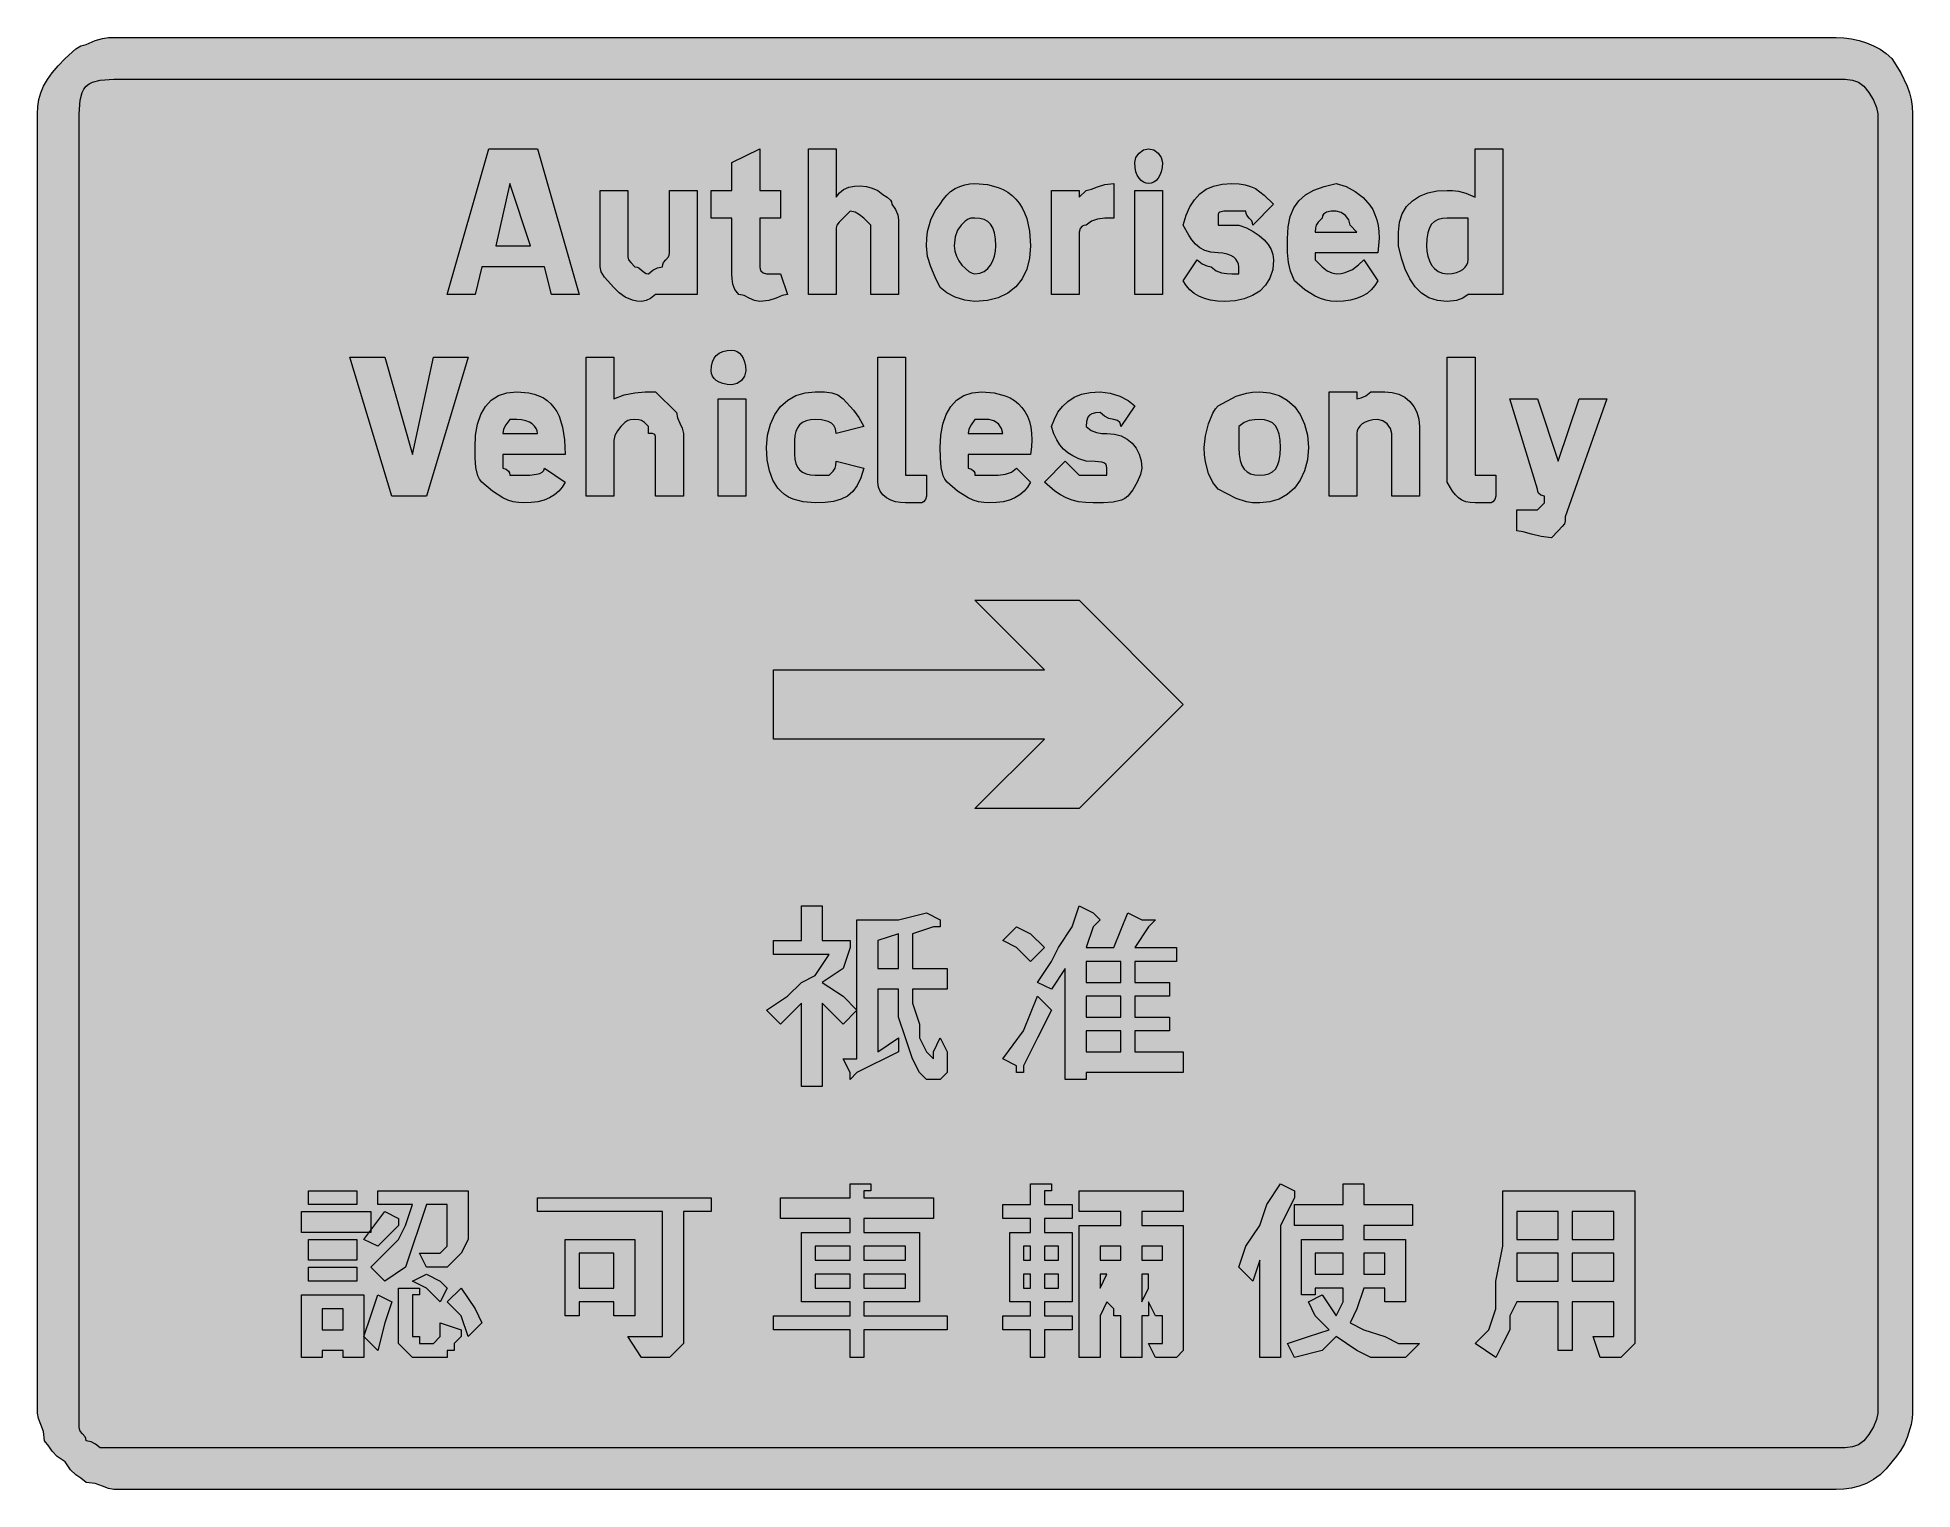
# Model space of a CAD drawing. Header units: metres. Extents: x 122 to 446, y 10 to 260.
import ezdxf

# ---------------------------------------------------------------- set-up
doc = ezdxf.new("R2010")
doc.units = ezdxf.units.M
doc.layers.add('FILL_BLACK_000000', color=7, linetype='Continuous', true_color=0x000000)
doc.layers.add('FILL_WHITE_FFFFFF', color=7, linetype='Continuous', true_color=0xffffff)

msp = doc.modelspace()

# ---------------------------------------------------------------- hatches: boundary and pattern name
at = {"layer": 'FILL_BLACK_000000', "true_color": 0x000000}
h = msp.add_hatch(color=7, dxfattribs=at)
h.dxf.hatch_style = 1
h.paths.add_polyline_path([(445.89, 22.8), (445.83, 21.85), (445.66, 20.81), (444.99, 18.6), (444.48, 17.48), (443.86, 16.39), (443.13, 15.35), (442.29, 14.4), (441.34, 13.16), (440.28, 12.13), (439.15, 11.3), (437.94, 10.65), (436.68, 10.17), (435.37, 9.84), (434.04, 9.66), (432.69, 9.6), (135.09, 9.6), (134.17, 9.79), (133.14, 10.2), (131.88, 10.61), (130.29, 10.8), (129.39, 11.53), (128.49, 12.15), (127.59, 12.99), (126.69, 14.4), (125.28, 15.3), (124.44, 16.2), (123.82, 17.1), (123.09, 18), (122.9, 19.59), (122.49, 20.85), (122.08, 21.88), (121.89, 22.8), (121.89, 247.2), (121.95, 248.5), (122.13, 249.71), (122.46, 250.87), (122.94, 252), (123.59, 253.13), (124.42, 254.29), (125.45, 255.5), (126.69, 256.8), (128.49, 258.45), (129.39, 258.99), (130.29, 259.2), (131.88, 259.89), (133.14, 260.25), (134.17, 260.38), (135.09, 260.4), (432.69, 260.4), (434.04, 260.34), (435.37, 260.17), (436.68, 259.89), (437.94, 259.5), (439.15, 258.99), (440.28, 258.37), (441.34, 257.64), (442.29, 256.8), (443.86, 254.29), (444.99, 252), (445.38, 250.87), (445.66, 249.71), (445.83, 248.5), (445.89, 247.2), (445.89, 22.8)])
h = msp.add_hatch(color=7, dxfattribs=at)
h.dxf.hatch_style = 1
h.paths.add_polyline_path([(209.49, 220.8), (203.49, 220.8), (198.69, 220.8), (197.49, 216), (192.69, 216), (199.89, 241.2), (203.49, 241.2), (208.29, 241.2), (215.49, 216), (210.69, 216), (209.49, 220.8)])
h.paths.add_polyline_path([(201.09, 224.4), (203.49, 224.4), (207.09, 224.4), (203.49, 235.2), (201.09, 224.4)], flags=16)
h = msp.add_hatch(color=7, dxfattribs=at)
h.dxf.hatch_style = 1
h.paths.add_polyline_path([(250.29, 234), (250.29, 229.2), (246.69, 229.2), (246.69, 222), (246.69, 220.8), (246.74, 220.4), (246.88, 220.11), (247.29, 219.75), (247.89, 219.6), (249.09, 219.6), (250.29, 219.6), (251.49, 216), (250.57, 215.81), (249.54, 215.4), (248.28, 214.99), (246.69, 214.8), (245.79, 214.99), (244.89, 215.4), (243.99, 215.81), (243.09, 216), (242.4, 216.9), (242.04, 217.8), (241.91, 218.7), (241.89, 219.6), (241.89, 229.2), (238.29, 229.2), (238.29, 234), (241.89, 234), (241.89, 238.8), (246.69, 241.2), (246.69, 234), (250.29, 234)])
h = msp.add_hatch(color=7, dxfattribs=at)
h.dxf.hatch_style = 1
h.paths.add_polyline_path([(260.45, 233.59), (261.18, 234.17), (262.06, 234.55), (263.04, 234.75), (264.07, 234.78), (265.12, 234.66), (266.14, 234.39), (267.09, 234), (267.97, 233.29), (268.74, 232.8), (269.28, 232.31), (269.44, 232), (269.49, 231.6), (270.18, 230.7), (270.54, 229.8), (270.67, 228.9), (270.69, 228), (270.69, 216), (265.89, 216), (265.89, 226.8), (265.89, 228), (264.69, 229.2), (263.94, 229.8), (263.17, 230.21), (262.29, 230.4), (261.09, 229.2), (260.4, 228.49), (260.04, 228), (259.91, 227.51), (259.89, 226.8), (259.89, 216), (255.09, 216), (255.09, 241.2), (259.89, 241.2), (259.89, 232.8), (260.45, 233.59)])
h = msp.add_hatch(color=7, dxfattribs=at)
h.dxf.hatch_style = 1
h.paths.add_polyline_path([(316.24, 237.96), (316.08, 237.22), (315.85, 236.61), (315.54, 236.1), (315.18, 235.71), (314.77, 235.42), (314.34, 235.26), (313.89, 235.2), (313.44, 235.26), (313.01, 235.42), (312.6, 235.71), (312.24, 236.1), (311.93, 236.61), (311.7, 237.22), (311.54, 237.96), (311.49, 238.8), (311.7, 239.68), (312.24, 240.45), (313.01, 240.99), (313.89, 241.2), (314.77, 240.99), (315.54, 240.45), (316.08, 239.68), (316.29, 238.8), (316.24, 237.96)])
h = msp.add_hatch(color=7, dxfattribs=at)
h.dxf.hatch_style = 1
h.paths.add_polyline_path([(375.09, 241.2), (375.09, 216), (369.09, 216), (368.19, 215.4), (367.07, 214.99), (365.49, 214.8), (363.8, 214.97), (362.32, 215.46), (361.04, 216.26), (359.94, 217.35), (359.01, 218.73), (358.23, 220.37), (357.6, 222.26), (357.09, 224.4), (357.09, 225.6), (357.09, 226.8), (357.25, 228.49), (357.73, 229.95), (358.48, 231.19), (359.49, 232.2), (360.72, 232.99), (362.15, 233.55), (363.75, 233.89), (365.49, 234), (366.41, 233.98), (367.44, 233.85), (368.7, 233.49), (370.29, 232.8), (370.29, 241.2), (375.09, 241.2)])
h.paths.add_polyline_path([(369.09, 228), (369.09, 229.2), (365.49, 229.2), (364.65, 229.14), (363.92, 228.96), (363.3, 228.63), (362.79, 228.15), (362.4, 227.5), (362.12, 226.67), (361.95, 225.64), (361.89, 224.4), (361.95, 223.5), (362.12, 222.64), (362.4, 221.83), (362.79, 221.1), (363.3, 220.49), (363.92, 220.01), (364.65, 219.71), (365.49, 219.6), (366.33, 219.65), (367.07, 219.81), (367.68, 220.04), (368.19, 220.35), (368.58, 220.71), (368.87, 221.12), (369.03, 221.55), (369.09, 222), (369.09, 226.8), (369.09, 228)], flags=16)
h = msp.add_hatch(color=7, dxfattribs=at)
h.dxf.hatch_style = 1
h.paths.add_polyline_path([(235.89, 234), (235.89, 216), (229.89, 216), (228.69, 216), (227.81, 215.31), (227.04, 214.95), (226.29, 214.8), (225.44, 214.85), (224.7, 215.01), (223.44, 215.55), (222.41, 216.32), (221.49, 217.2), (219.84, 219), (219.3, 219.9), (219.09, 220.8), (219.09, 234), (223.89, 234), (223.89, 223.2), (223.91, 222.49), (224.04, 222), (224.4, 221.51), (225.09, 220.8), (225.49, 220.75), (225.8, 220.61), (226.29, 220.2), (226.78, 219.79), (227.09, 219.65), (227.49, 219.6), (228.24, 220.2), (229.01, 220.61), (229.89, 220.8), (229.94, 221.2), (230.08, 221.51), (230.49, 222), (230.9, 222.49), (231.04, 222.8), (231.09, 223.2), (231.09, 234), (235.89, 234)])
h = msp.add_hatch(color=7, dxfattribs=at)
h.dxf.hatch_style = 1
h.paths.add_polyline_path([(292.83, 220.37), (292.03, 218.73), (290.94, 217.35), (289.56, 216.26), (287.92, 215.46), (286.03, 214.97), (283.89, 214.8), (282.11, 215.01), (280.44, 215.55), (279, 216.32), (277.89, 217.2), (277.01, 219), (276.24, 220.8), (275.7, 222.6), (275.49, 224.4), (275.54, 225.69), (275.7, 226.87), (276.24, 228.9), (277.01, 230.47), (277.89, 231.6), (278.39, 232.44), (279, 233.17), (279.68, 233.79), (280.44, 234.3), (281.25, 234.69), (282.11, 234.97), (282.99, 235.14), (283.89, 235.2), (286.03, 235.03), (287.92, 234.52), (288.78, 234.15), (289.56, 233.68), (290.29, 233.13), (290.94, 232.5), (291.52, 231.78), (292.03, 230.98), (292.47, 230.1), (292.83, 229.12), (293.32, 226.93), (293.49, 224.4), (293.32, 222.26), (292.83, 220.37)])
h.paths.add_polyline_path([(287.26, 226.67), (286.98, 227.5), (286.59, 228.15), (286.08, 228.63), (285.46, 228.96), (284.73, 229.14), (283.89, 229.2), (283.18, 229.18), (282.69, 229.05), (282.2, 228.69), (281.49, 228), (280.89, 227.1), (280.48, 225.97), (280.29, 224.4), (280.4, 223.5), (280.68, 222.64), (281.11, 221.83), (281.64, 221.1), (282.22, 220.49), (282.82, 220.01), (283.39, 219.71), (283.89, 219.6), (284.73, 219.71), (285.46, 220.01), (286.08, 220.49), (286.59, 221.1), (286.98, 221.83), (287.26, 222.64), (287.43, 223.5), (287.49, 224.4), (287.43, 225.64), (287.26, 226.67)], flags=16)
h = msp.add_hatch(color=7, dxfattribs=at)
h.dxf.hatch_style = 1
h.paths.add_polyline_path([(297.09, 234), (301.89, 234), (301.89, 232.8), (303.09, 234), (304.01, 234.19), (305.04, 234.6), (306.3, 235.01), (307.89, 235.2), (307.89, 229.2), (306.3, 229.18), (305.04, 229.05), (304.01, 228.69), (303.09, 228), (302.69, 227.95), (302.4, 227.81), (302.04, 227.4), (301.89, 226.8), (301.89, 216), (297.09, 216), (297.09, 234)])
h = msp.add_hatch(color=7, dxfattribs=at)
h.dxf.hatch_style = 1
h.paths.add_polyline_path([(311.49, 216), (311.49, 234), (316.29, 234), (316.29, 216), (311.49, 216)])
h = msp.add_hatch(color=7, dxfattribs=at)
h.dxf.hatch_style = 1
h.paths.add_polyline_path([(335.33, 220.31), (334.85, 218.85), (334.1, 217.61), (333.09, 216.6), (331.86, 215.81), (330.43, 215.25), (328.83, 214.91), (327.09, 214.8), (325.8, 214.86), (324.61, 215.02), (323.55, 215.31), (322.59, 215.7), (321.75, 216.21), (321.01, 216.82), (320.4, 217.56), (319.89, 218.4), (322.29, 222), (323.17, 221.31), (323.94, 220.95), (324.69, 220.8), (325.59, 220.11), (326.49, 219.75), (327.39, 219.62), (328.29, 219.6), (329.49, 219.6), (329.49, 220.8), (329.43, 221.25), (329.27, 221.68), (328.98, 222.09), (328.59, 222.45), (328.08, 222.76), (327.46, 222.99), (326.73, 223.15), (325.89, 223.2), (324.65, 223.31), (323.6, 223.61), (322.73, 224.09), (321.99, 224.7), (321.37, 225.43), (320.83, 226.24), (319.89, 228), (320.4, 229.69), (321.03, 231.15), (321.81, 232.39), (322.74, 233.4), (323.84, 234.19), (325.12, 234.75), (326.6, 235.09), (328.29, 235.2), (329.53, 235.14), (330.6, 234.97), (331.52, 234.69), (332.34, 234.3), (333.86, 233.17), (335.49, 231.6), (331.89, 228), (331.84, 228.4), (331.7, 228.71), (331.29, 229.2), (330.88, 229.69), (330.74, 230), (330.69, 230.4), (328.29, 230.4), (326.9, 230.38), (326.19, 230.25), (326.02, 230.11), (325.93, 229.89), (325.89, 229.2), (325.89, 228), (329.49, 228), (330.78, 227.5), (331.95, 226.89), (332.97, 226.21), (333.84, 225.45), (334.54, 224.64), (335.06, 223.78), (335.38, 222.9), (335.49, 222), (335.33, 220.31)])
h = msp.add_hatch(color=7, dxfattribs=at)
h.dxf.hatch_style = 1
h.paths.add_polyline_path([(342.69, 222), (343.89, 220.8), (344.77, 220.11), (345.54, 219.75), (346.29, 219.6), (347.14, 219.65), (347.88, 219.81), (349.14, 220.35), (350.17, 221.12), (351.09, 222), (353.49, 218.4), (352.98, 217.56), (352.36, 216.82), (351.63, 216.21), (350.79, 215.7), (349.83, 215.31), (348.76, 215.02), (347.58, 214.86), (346.29, 214.8), (345.39, 214.86), (344.49, 215.02), (343.59, 215.31), (342.69, 215.7), (340.89, 216.82), (339.09, 218.4), (338.4, 220.03), (338.04, 221.55), (337.91, 223.29), (337.89, 225.6), (338, 227.69), (338.36, 229.46), (338.97, 230.96), (339.84, 232.2), (341, 233.22), (342.45, 234.04), (344.21, 234.69), (346.29, 235.2), (348.03, 234.64), (349.61, 233.83), (350.99, 232.77), (352.14, 231.45), (352.61, 230.68), (353, 229.84), (353.32, 228.93), (353.55, 227.94), (353.68, 226.88), (353.72, 225.73), (353.49, 223.2), (342.69, 223.2), (342.69, 222)])
h.paths.add_polyline_path([(348.69, 228), (348.48, 228.88), (347.94, 229.65), (347.17, 230.19), (346.29, 230.4), (345.41, 230.38), (344.64, 230.25), (344.1, 229.89), (343.94, 229.6), (343.89, 229.2), (343.2, 228.49), (342.84, 228), (342.71, 227.51), (342.69, 226.8), (349.89, 226.8), (348.69, 228)], flags=16)
h = msp.add_hatch(color=7, dxfattribs=at)
h.dxf.hatch_style = 1
h.paths.add_polyline_path([(186.69, 181.2), (183.09, 181.2), (175.89, 205.2), (181.89, 205.2), (186.69, 188.4), (190.29, 205.2), (196.29, 205.2), (189.09, 181.2), (186.69, 181.2)])
h = msp.add_hatch(color=7, dxfattribs=at)
h.dxf.hatch_style = 1
h.paths.add_polyline_path([(223.29, 198.69), (225.09, 199.05), (226.89, 199.18), (228.69, 199.2), (232.29, 195.6), (232.48, 194.7), (232.89, 193.8), (233.3, 192.9), (233.49, 192), (233.49, 181.2), (228.69, 181.2), (228.69, 190.8), (228.67, 191.49), (228.54, 191.85), (228.18, 191.98), (227.49, 192), (227.49, 193.2), (226.78, 193.89), (226.29, 194.25), (225.8, 194.38), (225.09, 194.4), (224.38, 194.38), (223.89, 194.25), (223.4, 193.89), (222.69, 193.2), (222.09, 192.45), (221.68, 191.68), (221.49, 190.8), (221.49, 181.2), (216.69, 181.2), (216.69, 205.2), (221.49, 205.2), (221.49, 198), (223.29, 198.69)])
h = msp.add_hatch(color=7, dxfattribs=at)
h.dxf.hatch_style = 1
h.paths.add_polyline_path([(244.08, 201.92), (243.54, 201.15), (242.77, 200.61), (241.89, 200.4), (241.05, 200.45), (240.32, 200.61), (239.7, 200.84), (239.19, 201.15), (238.8, 201.51), (238.52, 201.92), (238.35, 202.35), (238.29, 202.8), (238.35, 203.64), (238.52, 204.37), (238.8, 204.99), (239.19, 205.5), (239.7, 205.89), (240.32, 206.17), (241.05, 206.34), (241.89, 206.4), (242.34, 206.34), (242.77, 206.17), (243.18, 205.89), (243.54, 205.5), (243.85, 204.99), (244.08, 204.37), (244.24, 203.64), (244.29, 202.8), (244.08, 201.92)])
h = msp.add_hatch(color=7, dxfattribs=at)
h.dxf.hatch_style = 1
h.paths.add_polyline_path([(271.89, 186), (271.89, 184.8), (275.49, 184.8), (275.49, 181.2), (275.34, 180.6), (274.98, 180.19), (274.69, 180.05), (274.29, 180), (271.89, 180), (270.99, 180.06), (270.13, 180.22), (269.32, 180.51), (268.59, 180.9), (267.98, 181.41), (267.5, 182.02), (267.2, 182.76), (267.09, 183.6), (267.09, 184.8), (267.09, 205.2), (271.89, 205.2), (271.89, 186)])
h = msp.add_hatch(color=7, dxfattribs=at)
h.dxf.hatch_style = 1
h.paths.add_polyline_path([(370.29, 186), (370.29, 184.8), (373.89, 184.8), (373.89, 181.2), (373.74, 180.6), (373.38, 180.19), (373.09, 180.05), (372.69, 180), (370.29, 180), (369.44, 180.06), (368.7, 180.22), (368.03, 180.51), (367.44, 180.9), (366.9, 181.41), (366.41, 182.02), (365.49, 183.6), (365.49, 184.8), (365.49, 205.2), (370.29, 205.2), (370.29, 186)])
h = msp.add_hatch(color=7, dxfattribs=at)
h.dxf.hatch_style = 1
h.paths.add_polyline_path([(202.29, 186), (202.89, 185.85), (203.3, 185.49), (203.44, 185.2), (203.49, 184.8), (205.89, 184.8), (206.96, 184.82), (208.14, 184.95), (208.67, 185.09), (209.1, 185.31), (209.38, 185.6), (209.49, 186), (213.09, 183.6), (212.58, 182.76), (211.96, 182.02), (211.23, 181.41), (210.39, 180.9), (209.43, 180.51), (208.36, 180.22), (207.18, 180.06), (205.89, 180), (204.99, 180.06), (204.09, 180.22), (203.19, 180.51), (202.29, 180.9), (200.49, 182.02), (198.69, 183.6), (198.29, 184.1), (198, 184.71), (197.64, 186.15), (197.51, 187.82), (197.49, 189.6), (197.6, 191.74), (197.94, 193.63), (198.5, 195.27), (199.29, 196.65), (200.3, 197.74), (201.54, 198.54), (203, 199.03), (204.69, 199.2), (206.77, 199.03), (207.69, 198.82), (208.53, 198.52), (209.3, 198.15), (209.98, 197.68), (210.6, 197.13), (211.14, 196.5), (211.61, 195.78), (212.01, 194.98), (212.62, 193.12), (212.98, 190.93), (213.09, 188.4), (202.29, 188.4), (202.29, 186)])
h.paths.add_polyline_path([(208.23, 192.45), (208.06, 192.88), (207.78, 193.29), (207.39, 193.65), (206.88, 193.96), (206.26, 194.19), (205.53, 194.35), (204.69, 194.4), (203.49, 194.4), (202.8, 193.52), (202.44, 192.75), (202.29, 192), (208.29, 192), (208.23, 192.45)], flags=16)
h = msp.add_hatch(color=7, dxfattribs=at)
h.dxf.hatch_style = 1
h.paths.add_polyline_path([(239.49, 181.2), (239.49, 198), (244.29, 198), (244.29, 181.2), (239.49, 181.2)])
h = msp.add_hatch(color=7, dxfattribs=at)
h.dxf.hatch_style = 1
h.paths.add_polyline_path([(257.88, 199.18), (259.14, 199.05), (260.17, 198.69), (261.09, 198), (262.89, 196.05), (263.79, 194.79), (264.69, 193.2), (259.89, 192), (259.78, 192.79), (259.5, 193.39), (259.07, 193.81), (258.54, 194.1), (257.36, 194.36), (256.29, 194.4), (255.45, 194.34), (254.71, 194.17), (254.1, 193.89), (253.59, 193.5), (253.2, 192.99), (252.92, 192.37), (252.75, 191.64), (252.69, 190.8), (252.69, 189.6), (252.69, 188.4), (252.75, 187.56), (252.92, 186.82), (253.2, 186.21), (253.59, 185.7), (254.1, 185.31), (254.71, 185.02), (255.45, 184.86), (256.29, 184.8), (258.69, 184.8), (259.38, 185.51), (259.74, 186), (259.87, 186.49), (259.89, 187.2), (264.69, 186), (264.18, 184.36), (263.55, 183.04), (262.77, 181.99), (261.84, 181.2), (260.74, 180.63), (259.46, 180.26), (257.98, 180.06), (256.29, 180), (254.21, 180.17), (252.45, 180.66), (251.68, 181.02), (251, 181.46), (250.38, 181.97), (249.84, 182.55), (248.97, 183.93), (248.36, 185.57), (248, 187.46), (247.89, 189.6), (248.05, 191.74), (248.53, 193.63), (249.28, 195.27), (250.29, 196.65), (251.52, 197.74), (252.95, 198.54), (254.55, 199.03), (256.29, 199.2), (257.88, 199.18)])
h = msp.add_hatch(color=7, dxfattribs=at)
h.dxf.hatch_style = 1
h.paths.add_polyline_path([(282.69, 186), (283.29, 185.85), (283.7, 185.49), (283.84, 185.2), (283.89, 184.8), (286.29, 184.8), (287.88, 184.82), (289.14, 184.95), (290.17, 185.31), (291.09, 186), (293.49, 183.6), (292.98, 182.76), (292.36, 182.02), (291.63, 181.41), (290.79, 180.9), (289.83, 180.51), (288.76, 180.22), (287.58, 180.06), (286.29, 180), (285.39, 180.06), (284.49, 180.22), (283.59, 180.51), (282.69, 180.9), (280.89, 182.02), (279.09, 183.6), (278.69, 184.1), (278.4, 184.71), (278.04, 186.15), (277.91, 187.82), (277.89, 189.6), (278, 191.74), (278.34, 193.63), (278.9, 195.27), (279.69, 196.65), (280.7, 197.74), (281.94, 198.54), (283.4, 199.03), (285.09, 199.2), (287.22, 199.03), (289.1, 198.52), (289.94, 198.15), (290.7, 197.68), (291.39, 197.13), (291.99, 196.5), (292.51, 195.78), (292.94, 194.98), (293.28, 194.1), (293.53, 193.12), (293.67, 192.07), (293.72, 190.93), (293.66, 189.71), (293.49, 188.4), (282.69, 188.4), (282.69, 186)])
h.paths.add_polyline_path([(288.48, 192.88), (287.94, 193.65), (287.17, 194.19), (286.29, 194.4), (283.89, 194.4), (283.2, 193.52), (282.84, 192.75), (282.69, 192), (288.69, 192), (288.48, 192.88)], flags=16)
h = msp.add_hatch(color=7, dxfattribs=at)
h.dxf.hatch_style = 1
h.paths.add_polyline_path([(312.48, 184.91), (311.94, 183.6), (311.17, 182.29), (310.29, 181.2), (309.79, 180.8), (309.18, 180.51), (307.74, 180.15), (306.07, 180.02), (304.29, 180), (302.99, 180.06), (301.8, 180.22), (300.68, 180.51), (299.64, 180.9), (298.65, 181.41), (297.71, 182.02), (295.89, 183.6), (299.49, 187.2), (301.89, 184.8), (304.29, 184.8), (306.69, 184.8), (306.69, 186), (306.63, 186.4), (306.47, 186.69), (306.18, 186.91), (305.79, 187.05), (304.66, 187.18), (303.09, 187.2), (301.85, 187.65), (300.8, 188.14), (299.93, 188.68), (299.19, 189.3), (298.57, 190.04), (298.03, 190.91), (297.54, 191.96), (297.09, 193.2), (297.6, 194.49), (298.23, 195.66), (299.01, 196.68), (299.94, 197.55), (301.04, 198.25), (302.32, 198.77), (303.8, 199.09), (305.49, 199.2), (307.27, 198.99), (308.94, 198.45), (310.38, 197.68), (311.49, 196.8), (309.09, 193.2), (309.04, 193.6), (308.9, 193.89), (308.49, 194.25), (307.89, 194.4), (307.01, 194.59), (306.24, 195), (305.49, 195.6), (304.7, 195.55), (304.1, 195.39), (303.68, 195.16), (303.39, 194.85), (303.13, 194.08), (303.09, 193.2), (303.99, 192.51), (304.89, 192.15), (305.79, 192.02), (306.69, 192), (307.98, 191.89), (309.15, 191.57), (310.17, 191.05), (311.04, 190.35), (311.74, 189.48), (312.26, 188.46), (312.58, 187.29), (312.69, 186), (312.48, 184.91)])
h = msp.add_hatch(color=7, dxfattribs=at)
h.dxf.hatch_style = 1
h.paths.add_polyline_path([(340.85, 185.57), (340.1, 183.93), (339.09, 182.55), (337.86, 181.46), (336.43, 180.66), (334.83, 180.17), (333.09, 180), (331.85, 180.05), (330.78, 180.21), (329.04, 180.75), (325.89, 182.4), (325.01, 183.52), (324.24, 185.1), (323.7, 187.12), (323.54, 188.31), (323.49, 189.6), (323.7, 191.57), (324.24, 193.65), (325.01, 195.51), (325.44, 196.24), (325.89, 196.8), (329.04, 198.45), (330.78, 198.99), (331.85, 199.15), (333.09, 199.2), (334.83, 199.03), (336.43, 198.54), (337.86, 197.74), (339.09, 196.65), (340.1, 195.27), (340.85, 193.63), (341.33, 191.74), (341.49, 189.6), (341.33, 187.46), (340.85, 185.57)])
h.paths.add_polyline_path([(336.47, 191.87), (336.18, 192.7), (335.79, 193.35), (335.28, 193.83), (334.67, 194.16), (333.93, 194.34), (333.09, 194.4), (332.19, 194.38), (331.29, 194.25), (330.39, 193.89), (329.49, 193.2), (329.49, 189.6), (329.55, 188.36), (329.72, 187.33), (330, 186.5), (330.39, 185.85), (330.9, 185.37), (331.52, 185.04), (332.25, 184.86), (333.09, 184.8), (333.93, 184.86), (334.67, 185.04), (335.28, 185.37), (335.79, 185.85), (336.18, 186.5), (336.47, 187.33), (336.63, 188.36), (336.69, 189.6), (336.63, 190.84), (336.47, 191.87)], flags=16)
h = msp.add_hatch(color=7, dxfattribs=at)
h.dxf.hatch_style = 1
h.paths.add_polyline_path([(355.89, 181.2), (355.89, 190.8), (355.89, 192), (355.68, 192.88), (355.14, 193.65), (354.37, 194.19), (353.49, 194.4), (352.65, 194.35), (351.92, 194.19), (351.3, 193.96), (350.79, 193.65), (350.4, 193.29), (350.11, 192.88), (349.95, 192.45), (349.89, 192), (349.89, 181.2), (345.09, 181.2), (345.09, 199.2), (349.89, 199.2), (349.89, 198), (350.64, 198.15), (351.41, 198.51), (352.29, 199.2), (354.69, 199.2), (355.98, 199.09), (357.15, 198.77), (358.17, 198.25), (359.04, 197.55), (359.74, 196.68), (360.26, 195.66), (360.58, 194.49), (360.69, 193.2), (360.69, 181.2), (355.89, 181.2)])
h = msp.add_hatch(color=7, dxfattribs=at)
h.dxf.hatch_style = 1
h.paths.add_polyline_path([(385.89, 177.6), (385.87, 176.89), (385.74, 176.4), (385.38, 175.91), (384.69, 175.2), (383.49, 174), (381.71, 174.19), (380.04, 174.6), (378.6, 175.01), (377.49, 175.2), (377.49, 178.8), (379.89, 178.8), (381.09, 178.8), (382.29, 180), (382.29, 181.2), (381.69, 181.35), (381.28, 181.71), (381.14, 182), (381.09, 182.4), (376.29, 198), (381.09, 198), (384.69, 187.2), (388.29, 198), (393.09, 198), (385.89, 177.6)])
h = msp.add_hatch(color=7, dxfattribs=at)
h.dxf.hatch_style = 1
h.paths.add_polyline_path([(249.09, 139.2), (249.09, 151.2), (295.89, 151.2), (283.89, 163.2), (301.89, 163.2), (319.89, 145.2), (301.89, 127.2), (283.89, 127.2), (295.89, 139.2), (249.09, 139.2)])
h = msp.add_hatch(color=7, dxfattribs=at)
h.dxf.hatch_style = 1
h.paths.add_polyline_path([(249.09, 104.4), (253.89, 104.4), (253.89, 110.4), (256.29, 110.4), (257.49, 110.4), (257.49, 109.2), (257.49, 104.4), (262.29, 104.4), (262.29, 103.2), (261.09, 99.6), (257.49, 97.2), (261.09, 94.8), (263.49, 92.4), (261.09, 90), (257.49, 93.6), (257.49, 79.2), (253.89, 79.2), (253.89, 93.6), (250.29, 90), (247.89, 92.4), (251.49, 94.8), (253.89, 97.2), (256.29, 98.4), (258.69, 102), (249.09, 102), (249.09, 104.4)])
h = msp.add_hatch(color=7, dxfattribs=at)
h.dxf.hatch_style = 1
h.paths.add_polyline_path([(301.89, 110.4), (304.29, 109.2), (305.49, 108), (304.29, 106.8), (303.09, 103.2), (307.89, 103.2), (310.29, 109.2), (312.69, 108), (313.89, 108), (315.09, 108), (313.89, 106.8), (311.49, 103.2), (318.69, 103.2), (318.69, 100.8), (311.49, 100.8), (311.49, 97.2), (317.49, 97.2), (317.49, 94.8), (311.49, 94.8), (311.49, 91.2), (317.49, 91.2), (317.49, 88.8), (311.49, 88.8), (311.49, 85.2), (319.89, 85.2), (319.89, 81.6), (303.09, 81.6), (303.09, 80.4), (299.49, 80.4), (299.49, 99.6), (297.09, 96), (294.69, 97.2), (297.09, 100.8), (298.29, 103.2), (300.69, 106.8), (301.89, 110.4)])
h.paths.add_polyline_path([(303.09, 91.2), (309.09, 91.2), (309.09, 94.8), (303.09, 94.8), (303.09, 91.2)], flags=16)
h.paths.add_polyline_path([(303.09, 100.8), (303.09, 97.2), (309.09, 97.2), (309.09, 100.8), (303.09, 100.8)], flags=16)
h.paths.add_polyline_path([(309.09, 88.8), (303.09, 88.8), (303.09, 85.2), (309.09, 85.2), (309.09, 88.8)], flags=16)
h = msp.add_hatch(color=7, dxfattribs=at)
h.dxf.hatch_style = 1
h.paths.add_polyline_path([(270.69, 108), (275.49, 109.2), (277.89, 108), (277.89, 106.8), (276.69, 106.8), (273.09, 105.6), (273.09, 99.6), (279.09, 99.6), (279.09, 96), (273.09, 96), (273.09, 93.6), (274.29, 90), (274.29, 87.6), (275.49, 85.2), (276.69, 84), (276.69, 85.2), (277.89, 87.6), (279.09, 85.2), (279.09, 84), (279.09, 81.6), (277.89, 80.4), (276.69, 80.4), (275.49, 80.4), (274.29, 81.6), (273.09, 84), (271.89, 87.6), (270.69, 91.2), (270.69, 96), (267.09, 96), (267.09, 85.2), (270.69, 87.6), (270.69, 85.2), (263.49, 81.6), (262.29, 80.4), (262.29, 81.6), (261.09, 84), (263.49, 84), (263.49, 108), (265.89, 108), (270.69, 108)])
h.paths.add_polyline_path([(270.69, 105.6), (267.09, 104.4), (267.09, 99.6), (270.69, 99.6), (270.69, 105.6)], flags=16)
h = msp.add_hatch(color=7, dxfattribs=at)
h.dxf.hatch_style = 1
h.paths.add_polyline_path([(291.09, 103.2), (288.69, 104.4), (291.09, 106.8), (293.49, 105.6), (295.89, 103.2), (293.49, 100.8), (291.09, 103.2)])
h = msp.add_hatch(color=7, dxfattribs=at)
h.dxf.hatch_style = 1
h.paths.add_polyline_path([(292.29, 88.8), (294.69, 94.8), (297.09, 92.4), (294.69, 87.6), (292.29, 82.8), (292.29, 81.6), (291.09, 81.6), (291.09, 82.8), (288.69, 84), (292.29, 88.8)])
h = msp.add_hatch(color=7, dxfattribs=at)
h.dxf.hatch_style = 1
h.paths.add_polyline_path([(264.69, 61.2), (264.69, 60), (276.69, 60), (276.69, 56.4), (264.69, 56.4), (264.69, 54), (274.29, 54), (274.29, 42), (264.69, 42), (264.69, 39.6), (279.09, 39.6), (279.09, 37.2), (264.69, 37.2), (264.69, 32.4), (262.29, 32.4), (262.29, 37.2), (249.09, 37.2), (249.09, 39.6), (262.29, 39.6), (262.29, 42), (253.89, 42), (253.89, 54), (262.29, 54), (262.29, 56.4), (250.29, 56.4), (250.29, 60), (262.29, 60), (262.29, 62.4), (265.89, 62.4), (265.89, 61.2), (264.69, 61.2)])
h.paths.add_polyline_path([(262.29, 49.2), (262.29, 51.6), (256.29, 51.6), (256.29, 49.2), (262.29, 49.2)], flags=16)
h.paths.add_polyline_path([(256.29, 44.4), (262.29, 44.4), (262.29, 46.8), (256.29, 46.8), (256.29, 44.4)], flags=16)
h.paths.add_polyline_path([(264.69, 51.6), (264.69, 49.2), (271.89, 49.2), (271.89, 51.6), (264.69, 51.6)], flags=16)
h.paths.add_polyline_path([(271.89, 46.8), (264.69, 46.8), (264.69, 44.4), (271.89, 44.4), (271.89, 46.8)], flags=16)
h = msp.add_hatch(color=7, dxfattribs=at)
h.dxf.hatch_style = 1
h.paths.add_polyline_path([(297.09, 62.4), (297.09, 61.2), (295.89, 61.2), (295.89, 58.8), (300.69, 58.8), (300.69, 56.4), (295.89, 56.4), (295.89, 54), (300.69, 54), (300.69, 42), (295.89, 42), (295.89, 39.6), (300.69, 39.6), (300.69, 37.2), (295.89, 37.2), (295.89, 32.4), (293.49, 32.4), (293.49, 37.2), (288.69, 37.2), (288.69, 39.6), (293.49, 39.6), (293.49, 42), (289.89, 42), (289.89, 54), (293.49, 54), (293.49, 56.4), (288.69, 56.4), (288.69, 58.8), (293.49, 58.8), (293.49, 62.4), (295.89, 62.4), (297.09, 62.4)])
h.paths.add_polyline_path([(298.29, 49.2), (298.29, 51.6), (295.89, 51.6), (295.89, 49.2), (298.29, 49.2)], flags=16)
h.paths.add_polyline_path([(295.89, 44.4), (298.29, 44.4), (298.29, 46.8), (295.89, 46.8), (295.89, 44.4)], flags=16)
h.paths.add_polyline_path([(292.29, 51.6), (292.29, 49.2), (293.49, 49.2), (293.49, 51.6), (292.29, 51.6)], flags=16)
h.paths.add_polyline_path([(293.49, 46.8), (292.29, 46.8), (292.29, 44.4), (293.49, 44.4), (293.49, 46.8)], flags=16)
h = msp.add_hatch(color=7, dxfattribs=at)
h.dxf.hatch_style = 1
h.paths.add_polyline_path([(330.69, 51.6), (333.09, 55.2), (334.29, 58.8), (336.69, 62.4), (339.09, 61.2), (339.09, 60), (336.69, 55.2), (336.69, 32.4), (333.09, 32.4), (333.09, 49.2), (331.89, 45.6), (329.49, 48), (330.69, 51.6)])
h = msp.add_hatch(color=7, dxfattribs=at)
h.dxf.hatch_style = 1
h.paths.add_polyline_path([(351.09, 62.4), (351.09, 61.2), (351.09, 58.8), (359.49, 58.8), (359.49, 55.2), (351.09, 55.2), (351.09, 52.8), (358.29, 52.8), (358.29, 42), (354.69, 42), (354.69, 44.4), (351.09, 44.4), (349.89, 40.8), (348.69, 38.4), (351.09, 37.2), (354.69, 36), (357.09, 34.8), (360.69, 34.8), (358.29, 32.4), (355.89, 32.4), (352.29, 32.4), (349.89, 33.6), (346.29, 36), (343.89, 33.6), (339.09, 32.4), (337.89, 34.8), (341.49, 36), (345.09, 37.2), (342.69, 39.6), (341.49, 42), (343.89, 43.2), (346.29, 39.6), (347.49, 42), (347.49, 44.4), (342.69, 44.4), (342.69, 43.2), (340.29, 43.2), (340.29, 52.8), (347.49, 52.8), (347.49, 55.2), (339.09, 55.2), (339.09, 58.8), (347.49, 58.8), (347.49, 62.4), (351.09, 62.4)])
h.paths.add_polyline_path([(354.69, 50.4), (351.09, 50.4), (351.09, 46.8), (354.69, 46.8), (354.69, 50.4)], flags=16)
h.paths.add_polyline_path([(347.49, 50.4), (342.69, 50.4), (342.69, 46.8), (347.49, 46.8), (347.49, 50.4)], flags=16)
h = msp.add_hatch(color=7, dxfattribs=at)
h.dxf.hatch_style = 1
h.paths.add_polyline_path([(177.09, 61.2), (177.09, 58.8), (168.69, 58.8), (168.69, 61.2), (177.09, 61.2)])
h = msp.add_hatch(color=7, dxfattribs=at)
h.dxf.hatch_style = 1
h.paths.add_polyline_path([(180.69, 58.8), (180.69, 61.2), (196.29, 61.2), (196.29, 55.2), (196.29, 52.8), (195.09, 50.4), (193.89, 49.2), (192.69, 48), (191.49, 48), (189.09, 48), (187.89, 50.4), (190.29, 50.4), (191.49, 50.4), (192.69, 51.6), (192.69, 52.8), (192.69, 55.2), (192.69, 58.8), (189.09, 58.8), (187.89, 55.2), (186.69, 51.6), (185.49, 48), (181.89, 45.6), (179.49, 48), (181.89, 50.4), (184.29, 52.8), (185.49, 55.2), (186.69, 58.8), (180.69, 58.8)])
h = msp.add_hatch(color=7, dxfattribs=at)
h.dxf.hatch_style = 1
h.paths.add_polyline_path([(238.29, 60), (238.29, 57.6), (233.49, 57.6), (233.49, 38.4), (233.49, 36), (233.49, 34.8), (232.29, 33.6), (231.09, 32.4), (229.89, 32.4), (227.49, 32.4), (226.29, 32.4), (223.89, 36), (228.69, 36), (229.89, 36), (229.89, 37.2), (229.89, 38.4), (229.89, 57.6), (208.29, 57.6), (208.29, 60), (238.29, 60)])
h = msp.add_hatch(color=7, dxfattribs=at)
h.dxf.hatch_style = 1
h.paths.add_polyline_path([(312.69, 55.2), (319.89, 55.2), (319.89, 34.8), (319.89, 33.6), (318.69, 32.4), (317.49, 32.4), (316.29, 32.4), (315.09, 32.4), (313.89, 34.8), (315.09, 34.8), (316.29, 34.8), (316.29, 36), (316.29, 39.6), (315.09, 39.6), (313.89, 42), (313.89, 39.6), (312.69, 39.6), (312.69, 32.4), (309.09, 32.4), (309.09, 39.6), (307.89, 39.6), (307.89, 40.8), (306.69, 42), (305.49, 39.6), (305.49, 32.4), (301.89, 32.4), (301.89, 55.2), (309.09, 55.2), (309.09, 57.6), (301.89, 57.6), (301.89, 61.2), (319.89, 61.2), (319.89, 57.6), (312.69, 57.6), (312.69, 55.2)])
h.paths.add_polyline_path([(306.69, 46.8), (305.49, 46.8), (305.49, 44.4), (306.69, 46.8)], flags=16)
h.paths.add_polyline_path([(312.69, 42), (313.89, 44.4), (313.89, 46.8), (312.69, 46.8), (312.69, 42)], flags=16)
h.paths.add_polyline_path([(312.69, 51.6), (312.69, 49.2), (316.29, 49.2), (316.29, 51.6), (312.69, 51.6)], flags=16)
h.paths.add_polyline_path([(309.09, 51.6), (305.49, 51.6), (305.49, 49.2), (309.09, 49.2), (309.09, 51.6)], flags=16)
h = msp.add_hatch(color=7, dxfattribs=at)
h.dxf.hatch_style = 1
h.paths.add_polyline_path([(395.49, 32.4), (393.09, 32.4), (391.89, 32.4), (390.69, 36), (393.09, 36), (394.29, 36), (394.29, 37.2), (394.29, 38.4), (394.29, 42), (387.09, 42), (387.09, 33.6), (384.69, 33.6), (384.69, 42), (377.49, 42), (376.29, 39.6), (376.29, 37.2), (375.09, 34.8), (373.89, 32.4), (370.29, 34.8), (372.69, 37.2), (373.89, 40.8), (373.89, 45.6), (375.09, 51.6), (375.09, 61.2), (397.89, 61.2), (397.89, 37.2), (397.89, 34.8), (396.69, 33.6), (395.49, 32.4)])
h.paths.add_polyline_path([(384.69, 52.8), (384.69, 57.6), (377.49, 57.6), (377.49, 52.8), (384.69, 52.8)], flags=16)
h.paths.add_polyline_path([(384.69, 45.6), (384.69, 50.4), (377.49, 50.4), (377.49, 45.6), (384.69, 45.6)], flags=16)
h.paths.add_polyline_path([(387.09, 57.6), (387.09, 52.8), (394.29, 52.8), (394.29, 57.6), (387.09, 57.6)], flags=16)
h.paths.add_polyline_path([(394.29, 50.4), (387.09, 50.4), (387.09, 45.6), (394.29, 45.6), (394.29, 50.4)], flags=16)
h = msp.add_hatch(color=7, dxfattribs=at)
h.dxf.hatch_style = 1
h.paths.add_polyline_path([(179.49, 57.6), (179.49, 54), (167.49, 54), (167.49, 57.6), (179.49, 57.6)])
h = msp.add_hatch(color=7, dxfattribs=at)
h.dxf.hatch_style = 1
h.paths.add_polyline_path([(181.89, 57.6), (184.29, 56.4), (184.29, 55.2), (180.69, 51.6), (178.29, 52.8), (181.89, 57.6)])
h = msp.add_hatch(color=7, dxfattribs=at)
h.dxf.hatch_style = 1
h.paths.add_polyline_path([(177.09, 52.8), (177.09, 49.2), (168.69, 49.2), (168.69, 52.8), (177.09, 52.8)])
h = msp.add_hatch(color=7, dxfattribs=at)
h.dxf.hatch_style = 1
h.paths.add_polyline_path([(225.09, 39.6), (221.49, 39.6), (221.49, 42), (215.49, 42), (215.49, 39.6), (213.09, 39.6), (213.09, 52.8), (225.09, 52.8), (225.09, 39.6)])
h.paths.add_polyline_path([(221.49, 50.4), (215.49, 50.4), (215.49, 44.4), (221.49, 44.4), (221.49, 50.4)], flags=16)
h = msp.add_hatch(color=7, dxfattribs=at)
h.dxf.hatch_style = 1
h.paths.add_polyline_path([(177.09, 48), (177.09, 45.6), (168.69, 45.6), (168.69, 48), (177.09, 48)])
h = msp.add_hatch(color=7, dxfattribs=at)
h.dxf.hatch_style = 1
h.paths.add_polyline_path([(189.09, 44.4), (186.69, 45.6), (189.09, 46.8), (191.49, 45.6), (192.69, 44.4), (191.49, 42), (189.09, 44.4)])
h = msp.add_hatch(color=7, dxfattribs=at)
h.dxf.hatch_style = 1
h.paths.add_polyline_path([(178.29, 43.2), (178.29, 32.4), (174.69, 32.4), (174.69, 33.6), (171.09, 33.6), (171.09, 32.4), (167.49, 32.4), (167.49, 43.2), (178.29, 43.2)])
h.paths.add_polyline_path([(174.69, 40.8), (171.09, 40.8), (171.09, 37.2), (174.69, 37.2), (174.69, 40.8)], flags=16)
h = msp.add_hatch(color=7, dxfattribs=at)
h.dxf.hatch_style = 1
h.paths.add_polyline_path([(179.49, 39.6), (180.69, 43.2), (183.09, 42), (181.89, 38.4), (180.69, 33.6), (178.29, 36), (179.49, 39.6)])
h = msp.add_hatch(color=7, dxfattribs=at)
h.dxf.hatch_style = 1
h.paths.add_polyline_path([(185.49, 44.4), (186.69, 44.4), (187.89, 44.4), (187.89, 43.2), (186.69, 43.2), (186.69, 37.2), (186.69, 36), (187.89, 36), (187.89, 34.8), (189.09, 34.8), (190.29, 34.8), (191.49, 36), (191.49, 37.2), (191.49, 38.4), (195.09, 37.2), (195.09, 36), (193.89, 34.8), (193.89, 33.6), (192.69, 33.6), (192.69, 32.4), (191.49, 32.4), (190.29, 32.4), (187.89, 32.4), (186.69, 32.4), (185.49, 33.6), (184.29, 34.8), (184.29, 36), (184.29, 44.4), (185.49, 44.4)])
h = msp.add_hatch(color=7, dxfattribs=at)
h.dxf.hatch_style = 1
h.paths.add_polyline_path([(195.09, 39.6), (192.69, 42), (195.09, 44.4), (197.49, 40.8), (198.69, 38.4), (196.29, 36), (195.09, 39.6)])
at = {"layer": 'FILL_WHITE_FFFFFF', "true_color": 0xffffff}
h = msp.add_hatch(color=7, dxfattribs=at)
h.dxf.hatch_style = 1
h.paths.add_polyline_path([(439.89, 22.8), (439.68, 21.71), (439.14, 20.4), (438.37, 19.09), (437.49, 18), (436.57, 17.31), (435.54, 16.95), (434.28, 16.82), (432.69, 16.8), (135.09, 16.8), (132.69, 16.8), (131.94, 17.4), (131.17, 17.81), (130.29, 18), (130.24, 18.4), (130.1, 18.71), (129.69, 19.2), (129.28, 19.69), (129.14, 20), (129.09, 20.4), (129.09, 22.8), (129.09, 247.2), (129.24, 249.6), (129.6, 250.91), (129.89, 251.5), (130.29, 252), (130.79, 252.4), (131.38, 252.69), (132.69, 253.05), (135.09, 253.2), (432.69, 253.2), (434.28, 253.18), (435.54, 253.05), (436.57, 252.69), (437.49, 252), (438.37, 250.91), (439.14, 249.6), (439.68, 248.29), (439.89, 247.2), (439.89, 22.8)])

# ---------------------------------------------------------------- linework, layer by layer
at = {"layer": 'FILL_BLACK_000000', "lineweight": 0, "true_color": 0x000000}
for points in [[(445.89, 22.8), (445.83, 21.85), (445.66, 20.81), (444.99, 18.6), (444.48, 17.48), (443.86, 16.39), (443.13, 15.35), (442.29, 14.4), (441.34, 13.16), (440.28, 12.13), (439.15, 11.3), (437.94, 10.65), (436.68, 10.17), (435.37, 9.84), (434.04, 9.66), (432.69, 9.6), (135.09, 9.6), (134.17, 9.79), (133.14, 10.2), (131.88, 10.61), (130.29, 10.8), (129.39, 11.53), (128.49, 12.15), (127.59, 12.99), (126.69, 14.4), (125.28, 15.3), (124.44, 16.2), (123.82, 17.1), (123.09, 18), (122.9, 19.59), (122.49, 20.85), (122.08, 21.88), (121.89, 22.8), (121.89, 247.2), (121.95, 248.5), (122.13, 249.71), (122.46, 250.87), (122.94, 252), (123.59, 253.13), (124.42, 254.29), (125.45, 255.5), (126.69, 256.8), (128.49, 258.45), (129.39, 258.99), (130.29, 259.2), (131.88, 259.89), (133.14, 260.25), (134.17, 260.38), (135.09, 260.4), (432.69, 260.4), (434.04, 260.34), (435.37, 260.17), (436.68, 259.89), (437.94, 259.5), (439.15, 258.99), (440.28, 258.37), (441.34, 257.64), (442.29, 256.8), (443.86, 254.29), (444.99, 252), (445.38, 250.87), (445.66, 249.71), (445.83, 248.5), (445.89, 247.2)], [(209.49, 220.8), (203.49, 220.8), (198.69, 220.8), (197.49, 216), (192.69, 216), (199.89, 241.2), (203.49, 241.2), (208.29, 241.2), (215.49, 216), (210.69, 216)], [(250.29, 234), (250.29, 229.2), (246.69, 229.2), (246.69, 222), (246.69, 220.8), (246.74, 220.4), (246.88, 220.11), (247.29, 219.75), (247.89, 219.6), (249.09, 219.6), (250.29, 219.6), (251.49, 216), (250.57, 215.81), (249.54, 215.4), (248.28, 214.99), (246.69, 214.8), (245.79, 214.99), (244.89, 215.4), (243.99, 215.81), (243.09, 216), (242.4, 216.9), (242.04, 217.8), (241.91, 218.7), (241.89, 219.6), (241.89, 229.2), (238.29, 229.2), (238.29, 234), (241.89, 234), (241.89, 238.8), (246.69, 241.2), (246.69, 234)], [(260.45, 233.59), (261.18, 234.17), (262.06, 234.55), (263.04, 234.75), (264.07, 234.78), (265.12, 234.66), (266.14, 234.39), (267.09, 234), (267.97, 233.29), (268.74, 232.8), (269.28, 232.31), (269.44, 232), (269.49, 231.6), (270.18, 230.7), (270.54, 229.8), (270.67, 228.9), (270.69, 228), (270.69, 216), (265.89, 216), (265.89, 226.8), (265.89, 228), (264.69, 229.2), (263.94, 229.8), (263.17, 230.21), (262.29, 230.4), (261.09, 229.2), (260.4, 228.49), (260.04, 228), (259.91, 227.51), (259.89, 226.8), (259.89, 216), (255.09, 216), (255.09, 241.2), (259.89, 241.2), (259.89, 232.8)], [(316.24, 237.96), (316.08, 237.22), (315.85, 236.61), (315.54, 236.1), (315.18, 235.71), (314.77, 235.42), (314.34, 235.26), (313.89, 235.2), (313.44, 235.26), (313.01, 235.42), (312.6, 235.71), (312.24, 236.1), (311.93, 236.61), (311.7, 237.22), (311.54, 237.96), (311.49, 238.8), (311.7, 239.68), (312.24, 240.45), (313.01, 240.99), (313.89, 241.2), (314.77, 240.99), (315.54, 240.45), (316.08, 239.68), (316.29, 238.8)], [(375.09, 241.2), (375.09, 216), (369.09, 216), (368.19, 215.4), (367.07, 214.99), (365.49, 214.8), (363.8, 214.97), (362.32, 215.46), (361.04, 216.26), (359.94, 217.35), (359.01, 218.73), (358.23, 220.37), (357.6, 222.26), (357.09, 224.4), (357.09, 225.6), (357.09, 226.8), (357.25, 228.49), (357.73, 229.95), (358.48, 231.19), (359.49, 232.2), (360.72, 232.99), (362.15, 233.55), (363.75, 233.89), (365.49, 234), (366.41, 233.98), (367.44, 233.85), (368.7, 233.49), (370.29, 232.8), (370.29, 241.2)], [(201.09, 224.4), (203.49, 224.4), (207.09, 224.4), (203.49, 235.2)], [(235.89, 234), (235.89, 216), (229.89, 216), (228.69, 216), (227.81, 215.31), (227.04, 214.95), (226.29, 214.8), (225.44, 214.85), (224.7, 215.01), (223.44, 215.55), (222.41, 216.32), (221.49, 217.2), (219.84, 219), (219.3, 219.9), (219.09, 220.8), (219.09, 234), (223.89, 234), (223.89, 223.2), (223.91, 222.49), (224.04, 222), (224.4, 221.51), (225.09, 220.8), (225.49, 220.75), (225.8, 220.61), (226.29, 220.2), (226.78, 219.79), (227.09, 219.65), (227.49, 219.6), (228.24, 220.2), (229.01, 220.61), (229.89, 220.8), (229.94, 221.2), (230.08, 221.51), (230.49, 222), (230.9, 222.49), (231.04, 222.8), (231.09, 223.2), (231.09, 234)], [(292.83, 220.37), (292.03, 218.73), (290.94, 217.35), (289.56, 216.26), (287.92, 215.46), (286.03, 214.97), (283.89, 214.8), (282.11, 215.01), (280.44, 215.55), (279, 216.32), (277.89, 217.2), (277.01, 219), (276.24, 220.8), (275.7, 222.6), (275.49, 224.4), (275.54, 225.69), (275.7, 226.87), (276.24, 228.9), (277.01, 230.47), (277.89, 231.6), (278.39, 232.44), (279, 233.17), (279.68, 233.79), (280.44, 234.3), (281.25, 234.69), (282.11, 234.97), (282.99, 235.14), (283.89, 235.2), (286.03, 235.03), (287.92, 234.52), (288.78, 234.15), (289.56, 233.68), (290.29, 233.13), (290.94, 232.5), (291.52, 231.78), (292.03, 230.98), (292.47, 230.1), (292.83, 229.12), (293.32, 226.93), (293.49, 224.4), (293.32, 222.26)], [(297.09, 234), (301.89, 234), (301.89, 232.8), (303.09, 234), (304.01, 234.19), (305.04, 234.6), (306.3, 235.01), (307.89, 235.2), (307.89, 229.2), (306.3, 229.18), (305.04, 229.05), (304.01, 228.69), (303.09, 228), (302.69, 227.95), (302.4, 227.81), (302.04, 227.4), (301.89, 226.8), (301.89, 216), (297.09, 216)], [(311.49, 216), (311.49, 234), (316.29, 234), (316.29, 216)], [(335.33, 220.31), (334.85, 218.85), (334.1, 217.61), (333.09, 216.6), (331.86, 215.81), (330.43, 215.25), (328.83, 214.91), (327.09, 214.8), (325.8, 214.86), (324.61, 215.02), (323.55, 215.31), (322.59, 215.7), (321.75, 216.21), (321.01, 216.82), (320.4, 217.56), (319.89, 218.4), (322.29, 222), (323.17, 221.31), (323.94, 220.95), (324.69, 220.8), (325.59, 220.11), (326.49, 219.75), (327.39, 219.62), (328.29, 219.6), (329.49, 219.6), (329.49, 220.8), (329.43, 221.25), (329.27, 221.68), (328.98, 222.09), (328.59, 222.45), (328.08, 222.76), (327.46, 222.99), (326.73, 223.15), (325.89, 223.2), (324.65, 223.31), (323.6, 223.61), (322.73, 224.09), (321.99, 224.7), (321.37, 225.43), (320.83, 226.24), (319.89, 228), (320.4, 229.69), (321.03, 231.15), (321.81, 232.39), (322.74, 233.4), (323.84, 234.19), (325.12, 234.75), (326.6, 235.09), (328.29, 235.2), (329.53, 235.14), (330.6, 234.97), (331.52, 234.69), (332.34, 234.3), (333.86, 233.17), (335.49, 231.6), (331.89, 228), (331.84, 228.4), (331.7, 228.71), (331.29, 229.2), (330.88, 229.69), (330.74, 230), (330.69, 230.4), (328.29, 230.4), (326.9, 230.38), (326.19, 230.25), (326.02, 230.11), (325.93, 229.89), (325.89, 229.2), (325.89, 228), (329.49, 228), (330.78, 227.5), (331.95, 226.89), (332.97, 226.21), (333.84, 225.45), (334.54, 224.64), (335.06, 223.78), (335.38, 222.9), (335.49, 222)], [(342.69, 222), (343.89, 220.8), (344.77, 220.11), (345.54, 219.75), (346.29, 219.6), (347.14, 219.65), (347.88, 219.81), (349.14, 220.35), (350.17, 221.12), (351.09, 222), (353.49, 218.4), (352.98, 217.56), (352.36, 216.82), (351.63, 216.21), (350.79, 215.7), (349.83, 215.31), (348.76, 215.02), (347.58, 214.86), (346.29, 214.8), (345.39, 214.86), (344.49, 215.02), (343.59, 215.31), (342.69, 215.7), (340.89, 216.82), (339.09, 218.4), (338.4, 220.03), (338.04, 221.55), (337.91, 223.29), (337.89, 225.6), (338, 227.69), (338.36, 229.46), (338.97, 230.96), (339.84, 232.2), (341, 233.22), (342.45, 234.04), (344.21, 234.69), (346.29, 235.2), (348.03, 234.64), (349.61, 233.83), (350.99, 232.77), (352.14, 231.45), (352.61, 230.68), (353, 229.84), (353.32, 228.93), (353.55, 227.94), (353.68, 226.88), (353.72, 225.73), (353.49, 223.2), (342.69, 223.2)], [(348.69, 228), (348.48, 228.88), (347.94, 229.65), (347.17, 230.19), (346.29, 230.4), (345.41, 230.38), (344.64, 230.25), (344.1, 229.89), (343.94, 229.6), (343.89, 229.2), (343.2, 228.49), (342.84, 228), (342.71, 227.51), (342.69, 226.8), (349.89, 226.8)], [(287.26, 226.67), (286.98, 227.5), (286.59, 228.15), (286.08, 228.63), (285.46, 228.96), (284.73, 229.14), (283.89, 229.2), (283.18, 229.18), (282.69, 229.05), (282.2, 228.69), (281.49, 228), (280.89, 227.1), (280.48, 225.97), (280.29, 224.4), (280.4, 223.5), (280.68, 222.64), (281.11, 221.83), (281.64, 221.1), (282.22, 220.49), (282.82, 220.01), (283.39, 219.71), (283.89, 219.6), (284.73, 219.71), (285.46, 220.01), (286.08, 220.49), (286.59, 221.1), (286.98, 221.83), (287.26, 222.64), (287.43, 223.5), (287.49, 224.4), (287.43, 225.64)], [(369.09, 228), (369.09, 229.2), (365.49, 229.2), (364.65, 229.14), (363.92, 228.96), (363.3, 228.63), (362.79, 228.15), (362.4, 227.5), (362.12, 226.67), (361.95, 225.64), (361.89, 224.4), (361.95, 223.5), (362.12, 222.64), (362.4, 221.83), (362.79, 221.1), (363.3, 220.49), (363.92, 220.01), (364.65, 219.71), (365.49, 219.6), (366.33, 219.65), (367.07, 219.81), (367.68, 220.04), (368.19, 220.35), (368.58, 220.71), (368.87, 221.12), (369.03, 221.55), (369.09, 222), (369.09, 226.8)], [(186.69, 181.2), (183.09, 181.2), (175.89, 205.2), (181.89, 205.2), (186.69, 188.4), (190.29, 205.2), (196.29, 205.2), (189.09, 181.2)], [(223.29, 198.69), (225.09, 199.05), (226.89, 199.18), (228.69, 199.2), (232.29, 195.6), (232.48, 194.7), (232.89, 193.8), (233.3, 192.9), (233.49, 192), (233.49, 181.2), (228.69, 181.2), (228.69, 190.8), (228.67, 191.49), (228.54, 191.85), (228.18, 191.98), (227.49, 192), (227.49, 193.2), (226.78, 193.89), (226.29, 194.25), (225.8, 194.38), (225.09, 194.4), (224.38, 194.38), (223.89, 194.25), (223.4, 193.89), (222.69, 193.2), (222.09, 192.45), (221.68, 191.68), (221.49, 190.8), (221.49, 181.2), (216.69, 181.2), (216.69, 205.2), (221.49, 205.2), (221.49, 198)], [(244.08, 201.92), (243.54, 201.15), (242.77, 200.61), (241.89, 200.4), (241.05, 200.45), (240.32, 200.61), (239.7, 200.84), (239.19, 201.15), (238.8, 201.51), (238.52, 201.92), (238.35, 202.35), (238.29, 202.8), (238.35, 203.64), (238.52, 204.37), (238.8, 204.99), (239.19, 205.5), (239.7, 205.89), (240.32, 206.17), (241.05, 206.34), (241.89, 206.4), (242.34, 206.34), (242.77, 206.17), (243.18, 205.89), (243.54, 205.5), (243.85, 204.99), (244.08, 204.37), (244.24, 203.64), (244.29, 202.8)], [(271.89, 186), (271.89, 184.8), (275.49, 184.8), (275.49, 181.2), (275.34, 180.6), (274.98, 180.19), (274.69, 180.05), (274.29, 180), (271.89, 180), (270.99, 180.06), (270.13, 180.22), (269.32, 180.51), (268.59, 180.9), (267.98, 181.41), (267.5, 182.02), (267.2, 182.76), (267.09, 183.6), (267.09, 184.8), (267.09, 205.2), (271.89, 205.2)], [(370.29, 186), (370.29, 184.8), (373.89, 184.8), (373.89, 181.2), (373.74, 180.6), (373.38, 180.19), (373.09, 180.05), (372.69, 180), (370.29, 180), (369.44, 180.06), (368.7, 180.22), (368.03, 180.51), (367.44, 180.9), (366.9, 181.41), (366.41, 182.02), (365.49, 183.6), (365.49, 184.8), (365.49, 205.2), (370.29, 205.2)], [(202.29, 186), (202.89, 185.85), (203.3, 185.49), (203.44, 185.2), (203.49, 184.8), (205.89, 184.8), (206.96, 184.82), (208.14, 184.95), (208.67, 185.09), (209.1, 185.31), (209.38, 185.6), (209.49, 186), (213.09, 183.6), (212.58, 182.76), (211.96, 182.02), (211.23, 181.41), (210.39, 180.9), (209.43, 180.51), (208.36, 180.22), (207.18, 180.06), (205.89, 180), (204.99, 180.06), (204.09, 180.22), (203.19, 180.51), (202.29, 180.9), (200.49, 182.02), (198.69, 183.6), (198.29, 184.1), (198, 184.71), (197.64, 186.15), (197.51, 187.82), (197.49, 189.6), (197.6, 191.74), (197.94, 193.63), (198.5, 195.27), (199.29, 196.65), (200.3, 197.74), (201.54, 198.54), (203, 199.03), (204.69, 199.2), (206.77, 199.03), (207.69, 198.82), (208.53, 198.52), (209.3, 198.15), (209.98, 197.68), (210.6, 197.13), (211.14, 196.5), (211.61, 195.78), (212.01, 194.98), (212.62, 193.12), (212.98, 190.93), (213.09, 188.4), (202.29, 188.4)], [(239.49, 181.2), (239.49, 198), (244.29, 198), (244.29, 181.2)], [(257.88, 199.18), (259.14, 199.05), (260.17, 198.69), (261.09, 198), (262.89, 196.05), (263.79, 194.79), (264.69, 193.2), (259.89, 192), (259.78, 192.79), (259.5, 193.39), (259.07, 193.81), (258.54, 194.1), (257.36, 194.36), (256.29, 194.4), (255.45, 194.34), (254.71, 194.17), (254.1, 193.89), (253.59, 193.5), (253.2, 192.99), (252.92, 192.37), (252.75, 191.64), (252.69, 190.8), (252.69, 189.6), (252.69, 188.4), (252.75, 187.56), (252.92, 186.82), (253.2, 186.21), (253.59, 185.7), (254.1, 185.31), (254.71, 185.02), (255.45, 184.86), (256.29, 184.8), (258.69, 184.8), (259.38, 185.51), (259.74, 186), (259.87, 186.49), (259.89, 187.2), (264.69, 186), (264.18, 184.36), (263.55, 183.04), (262.77, 181.99), (261.84, 181.2), (260.74, 180.63), (259.46, 180.26), (257.98, 180.06), (256.29, 180), (254.21, 180.17), (252.45, 180.66), (251.68, 181.02), (251, 181.46), (250.38, 181.97), (249.84, 182.55), (248.97, 183.93), (248.36, 185.57), (248, 187.46), (247.89, 189.6), (248.05, 191.74), (248.53, 193.63), (249.28, 195.27), (250.29, 196.65), (251.52, 197.74), (252.95, 198.54), (254.55, 199.03), (256.29, 199.2)], [(282.69, 186), (283.29, 185.85), (283.7, 185.49), (283.84, 185.2), (283.89, 184.8), (286.29, 184.8), (287.88, 184.82), (289.14, 184.95), (290.17, 185.31), (291.09, 186), (293.49, 183.6), (292.98, 182.76), (292.36, 182.02), (291.63, 181.41), (290.79, 180.9), (289.83, 180.51), (288.76, 180.22), (287.58, 180.06), (286.29, 180), (285.39, 180.06), (284.49, 180.22), (283.59, 180.51), (282.69, 180.9), (280.89, 182.02), (279.09, 183.6), (278.69, 184.1), (278.4, 184.71), (278.04, 186.15), (277.91, 187.82), (277.89, 189.6), (278, 191.74), (278.34, 193.63), (278.9, 195.27), (279.69, 196.65), (280.7, 197.74), (281.94, 198.54), (283.4, 199.03), (285.09, 199.2), (287.22, 199.03), (289.1, 198.52), (289.94, 198.15), (290.7, 197.68), (291.39, 197.13), (291.99, 196.5), (292.51, 195.78), (292.94, 194.98), (293.28, 194.1), (293.53, 193.12), (293.67, 192.07), (293.72, 190.93), (293.66, 189.71), (293.49, 188.4), (282.69, 188.4)], [(312.48, 184.91), (311.94, 183.6), (311.17, 182.29), (310.29, 181.2), (309.79, 180.8), (309.18, 180.51), (307.74, 180.15), (306.07, 180.02), (304.29, 180), (302.99, 180.06), (301.8, 180.22), (300.68, 180.51), (299.64, 180.9), (298.65, 181.41), (297.71, 182.02), (295.89, 183.6), (299.49, 187.2), (301.89, 184.8), (304.29, 184.8), (306.69, 184.8), (306.69, 186), (306.63, 186.4), (306.47, 186.69), (306.18, 186.91), (305.79, 187.05), (304.66, 187.18), (303.09, 187.2), (301.85, 187.65), (300.8, 188.14), (299.93, 188.68), (299.19, 189.3), (298.57, 190.04), (298.03, 190.91), (297.54, 191.96), (297.09, 193.2), (297.6, 194.49), (298.23, 195.66), (299.01, 196.68), (299.94, 197.55), (301.04, 198.25), (302.32, 198.77), (303.8, 199.09), (305.49, 199.2), (307.27, 198.99), (308.94, 198.45), (310.38, 197.68), (311.49, 196.8), (309.09, 193.2), (309.04, 193.6), (308.9, 193.89), (308.49, 194.25), (307.89, 194.4), (307.01, 194.59), (306.24, 195), (305.49, 195.6), (304.7, 195.55), (304.1, 195.39), (303.68, 195.16), (303.39, 194.85), (303.13, 194.08), (303.09, 193.2), (303.99, 192.51), (304.89, 192.15), (305.79, 192.02), (306.69, 192), (307.98, 191.89), (309.15, 191.57), (310.17, 191.05), (311.04, 190.35), (311.74, 189.48), (312.26, 188.46), (312.58, 187.29), (312.69, 186)], [(340.85, 185.57), (340.1, 183.93), (339.09, 182.55), (337.86, 181.46), (336.43, 180.66), (334.83, 180.17), (333.09, 180), (331.85, 180.05), (330.78, 180.21), (329.04, 180.75), (325.89, 182.4), (325.01, 183.52), (324.24, 185.1), (323.7, 187.12), (323.54, 188.31), (323.49, 189.6), (323.7, 191.57), (324.24, 193.65), (325.01, 195.51), (325.44, 196.24), (325.89, 196.8), (329.04, 198.45), (330.78, 198.99), (331.85, 199.15), (333.09, 199.2), (334.83, 199.03), (336.43, 198.54), (337.86, 197.74), (339.09, 196.65), (340.1, 195.27), (340.85, 193.63), (341.33, 191.74), (341.49, 189.6), (341.33, 187.46)], [(355.89, 181.2), (355.89, 190.8), (355.89, 192), (355.68, 192.88), (355.14, 193.65), (354.37, 194.19), (353.49, 194.4), (352.65, 194.35), (351.92, 194.19), (351.3, 193.96), (350.79, 193.65), (350.4, 193.29), (350.11, 192.88), (349.95, 192.45), (349.89, 192), (349.89, 181.2), (345.09, 181.2), (345.09, 199.2), (349.89, 199.2), (349.89, 198), (350.64, 198.15), (351.41, 198.51), (352.29, 199.2), (354.69, 199.2), (355.98, 199.09), (357.15, 198.77), (358.17, 198.25), (359.04, 197.55), (359.74, 196.68), (360.26, 195.66), (360.58, 194.49), (360.69, 193.2), (360.69, 181.2)], [(385.89, 177.6), (385.87, 176.89), (385.74, 176.4), (385.38, 175.91), (384.69, 175.2), (383.49, 174), (381.71, 174.19), (380.04, 174.6), (378.6, 175.01), (377.49, 175.2), (377.49, 178.8), (379.89, 178.8), (381.09, 178.8), (382.29, 180), (382.29, 181.2), (381.69, 181.35), (381.28, 181.71), (381.14, 182), (381.09, 182.4), (376.29, 198), (381.09, 198), (384.69, 187.2), (388.29, 198), (393.09, 198)], [(208.23, 192.45), (208.06, 192.88), (207.78, 193.29), (207.39, 193.65), (206.88, 193.96), (206.26, 194.19), (205.53, 194.35), (204.69, 194.4), (203.49, 194.4), (202.8, 193.52), (202.44, 192.75), (202.29, 192), (208.29, 192)], [(288.48, 192.88), (287.94, 193.65), (287.17, 194.19), (286.29, 194.4), (283.89, 194.4), (283.2, 193.52), (282.84, 192.75), (282.69, 192), (288.69, 192)], [(336.47, 191.87), (336.18, 192.7), (335.79, 193.35), (335.28, 193.83), (334.67, 194.16), (333.93, 194.34), (333.09, 194.4), (332.19, 194.38), (331.29, 194.25), (330.39, 193.89), (329.49, 193.2), (329.49, 189.6), (329.55, 188.36), (329.72, 187.33), (330, 186.5), (330.39, 185.85), (330.9, 185.37), (331.52, 185.04), (332.25, 184.86), (333.09, 184.8), (333.93, 184.86), (334.67, 185.04), (335.28, 185.37), (335.79, 185.85), (336.18, 186.5), (336.47, 187.33), (336.63, 188.36), (336.69, 189.6), (336.63, 190.84)], [(249.09, 139.2), (249.09, 151.2), (295.89, 151.2), (283.89, 163.2), (301.89, 163.2), (319.89, 145.2), (301.89, 127.2), (283.89, 127.2), (295.89, 139.2)], [(249.09, 104.4), (253.89, 104.4), (253.89, 110.4), (256.29, 110.4), (257.49, 110.4), (257.49, 109.2), (257.49, 104.4), (262.29, 104.4), (262.29, 103.2), (261.09, 99.6), (257.49, 97.2), (261.09, 94.8), (263.49, 92.4), (261.09, 90), (257.49, 93.6), (257.49, 79.2), (253.89, 79.2), (253.89, 93.6), (250.29, 90), (247.89, 92.4), (251.49, 94.8), (253.89, 97.2), (256.29, 98.4), (258.69, 102), (249.09, 102)], [(301.89, 110.4), (304.29, 109.2), (305.49, 108), (304.29, 106.8), (303.09, 103.2), (307.89, 103.2), (310.29, 109.2), (312.69, 108), (313.89, 108), (315.09, 108), (313.89, 106.8), (311.49, 103.2), (318.69, 103.2), (318.69, 100.8), (311.49, 100.8), (311.49, 97.2), (317.49, 97.2), (317.49, 94.8), (311.49, 94.8), (311.49, 91.2), (317.49, 91.2), (317.49, 88.8), (311.49, 88.8), (311.49, 85.2), (319.89, 85.2), (319.89, 81.6), (303.09, 81.6), (303.09, 80.4), (299.49, 80.4), (299.49, 99.6), (297.09, 96), (294.69, 97.2), (297.09, 100.8), (298.29, 103.2), (300.69, 106.8)], [(270.69, 108), (275.49, 109.2), (277.89, 108), (277.89, 106.8), (276.69, 106.8), (273.09, 105.6), (273.09, 99.6), (279.09, 99.6), (279.09, 96), (273.09, 96), (273.09, 93.6), (274.29, 90), (274.29, 87.6), (275.49, 85.2), (276.69, 84), (276.69, 85.2), (277.89, 87.6), (279.09, 85.2), (279.09, 84), (279.09, 81.6), (277.89, 80.4), (276.69, 80.4), (275.49, 80.4), (274.29, 81.6), (273.09, 84), (271.89, 87.6), (270.69, 91.2), (270.69, 96), (267.09, 96), (267.09, 85.2), (270.69, 87.6), (270.69, 85.2), (263.49, 81.6), (262.29, 80.4), (262.29, 81.6), (261.09, 84), (263.49, 84), (263.49, 108), (265.89, 108)], [(270.69, 105.6), (267.09, 104.4), (267.09, 99.6), (270.69, 99.6)], [(291.09, 103.2), (288.69, 104.4), (291.09, 106.8), (293.49, 105.6), (295.89, 103.2), (293.49, 100.8)], [(303.09, 100.8), (303.09, 97.2), (309.09, 97.2), (309.09, 100.8)], [(292.29, 88.8), (294.69, 94.8), (297.09, 92.4), (294.69, 87.6), (292.29, 82.8), (292.29, 81.6), (291.09, 81.6), (291.09, 82.8), (288.69, 84)], [(303.09, 91.2), (309.09, 91.2), (309.09, 94.8), (303.09, 94.8)], [(309.09, 88.8), (303.09, 88.8), (303.09, 85.2), (309.09, 85.2)], [(264.69, 61.2), (264.69, 60), (276.69, 60), (276.69, 56.4), (264.69, 56.4), (264.69, 54), (274.29, 54), (274.29, 42), (264.69, 42), (264.69, 39.6), (279.09, 39.6), (279.09, 37.2), (264.69, 37.2), (264.69, 32.4), (262.29, 32.4), (262.29, 37.2), (249.09, 37.2), (249.09, 39.6), (262.29, 39.6), (262.29, 42), (253.89, 42), (253.89, 54), (262.29, 54), (262.29, 56.4), (250.29, 56.4), (250.29, 60), (262.29, 60), (262.29, 62.4), (265.89, 62.4), (265.89, 61.2)], [(297.09, 62.4), (297.09, 61.2), (295.89, 61.2), (295.89, 58.8), (300.69, 58.8), (300.69, 56.4), (295.89, 56.4), (295.89, 54), (300.69, 54), (300.69, 42), (295.89, 42), (295.89, 39.6), (300.69, 39.6), (300.69, 37.2), (295.89, 37.2), (295.89, 32.4), (293.49, 32.4), (293.49, 37.2), (288.69, 37.2), (288.69, 39.6), (293.49, 39.6), (293.49, 42), (289.89, 42), (289.89, 54), (293.49, 54), (293.49, 56.4), (288.69, 56.4), (288.69, 58.8), (293.49, 58.8), (293.49, 62.4), (295.89, 62.4)], [(330.69, 51.6), (333.09, 55.2), (334.29, 58.8), (336.69, 62.4), (339.09, 61.2), (339.09, 60), (336.69, 55.2), (336.69, 32.4), (333.09, 32.4), (333.09, 49.2), (331.89, 45.6), (329.49, 48)], [(351.09, 62.4), (351.09, 61.2), (351.09, 58.8), (359.49, 58.8), (359.49, 55.2), (351.09, 55.2), (351.09, 52.8), (358.29, 52.8), (358.29, 42), (354.69, 42), (354.69, 44.4), (351.09, 44.4), (349.89, 40.8), (348.69, 38.4), (351.09, 37.2), (354.69, 36), (357.09, 34.8), (360.69, 34.8), (358.29, 32.4), (355.89, 32.4), (352.29, 32.4), (349.89, 33.6), (346.29, 36), (343.89, 33.6), (339.09, 32.4), (337.89, 34.8), (341.49, 36), (345.09, 37.2), (342.69, 39.6), (341.49, 42), (343.89, 43.2), (346.29, 39.6), (347.49, 42), (347.49, 44.4), (342.69, 44.4), (342.69, 43.2), (340.29, 43.2), (340.29, 52.8), (347.49, 52.8), (347.49, 55.2), (339.09, 55.2), (339.09, 58.8), (347.49, 58.8), (347.49, 62.4)], [(177.09, 61.2), (177.09, 58.8), (168.69, 58.8), (168.69, 61.2)], [(180.69, 58.8), (180.69, 61.2), (196.29, 61.2), (196.29, 55.2), (196.29, 52.8), (195.09, 50.4), (193.89, 49.2), (192.69, 48), (191.49, 48), (189.09, 48), (187.89, 50.4), (190.29, 50.4), (191.49, 50.4), (192.69, 51.6), (192.69, 52.8), (192.69, 55.2), (192.69, 58.8), (189.09, 58.8), (187.89, 55.2), (186.69, 51.6), (185.49, 48), (181.89, 45.6), (179.49, 48), (181.89, 50.4), (184.29, 52.8), (185.49, 55.2), (186.69, 58.8)], [(238.29, 60), (238.29, 57.6), (233.49, 57.6), (233.49, 38.4), (233.49, 36), (233.49, 34.8), (232.29, 33.6), (231.09, 32.4), (229.89, 32.4), (227.49, 32.4), (226.29, 32.4), (223.89, 36), (228.69, 36), (229.89, 36), (229.89, 37.2), (229.89, 38.4), (229.89, 57.6), (208.29, 57.6), (208.29, 60)], [(312.69, 55.2), (319.89, 55.2), (319.89, 34.8), (319.89, 33.6), (318.69, 32.4), (317.49, 32.4), (316.29, 32.4), (315.09, 32.4), (313.89, 34.8), (315.09, 34.8), (316.29, 34.8), (316.29, 36), (316.29, 39.6), (315.09, 39.6), (313.89, 42), (313.89, 39.6), (312.69, 39.6), (312.69, 32.4), (309.09, 32.4), (309.09, 39.6), (307.89, 39.6), (307.89, 40.8), (306.69, 42), (305.49, 39.6), (305.49, 32.4), (301.89, 32.4), (301.89, 55.2), (309.09, 55.2), (309.09, 57.6), (301.89, 57.6), (301.89, 61.2), (319.89, 61.2), (319.89, 57.6), (312.69, 57.6)], [(395.49, 32.4), (393.09, 32.4), (391.89, 32.4), (390.69, 36), (393.09, 36), (394.29, 36), (394.29, 37.2), (394.29, 38.4), (394.29, 42), (387.09, 42), (387.09, 33.6), (384.69, 33.6), (384.69, 42), (377.49, 42), (376.29, 39.6), (376.29, 37.2), (375.09, 34.8), (373.89, 32.4), (370.29, 34.8), (372.69, 37.2), (373.89, 40.8), (373.89, 45.6), (375.09, 51.6), (375.09, 61.2), (397.89, 61.2), (397.89, 37.2), (397.89, 34.8), (396.69, 33.6)], [(179.49, 57.6), (179.49, 54), (167.49, 54), (167.49, 57.6)], [(181.89, 57.6), (184.29, 56.4), (184.29, 55.2), (180.69, 51.6), (178.29, 52.8)], [(384.69, 52.8), (384.69, 57.6), (377.49, 57.6), (377.49, 52.8)], [(387.09, 57.6), (387.09, 52.8), (394.29, 52.8), (394.29, 57.6)], [(177.09, 52.8), (177.09, 49.2), (168.69, 49.2), (168.69, 52.8)], [(225.09, 39.6), (221.49, 39.6), (221.49, 42), (215.49, 42), (215.49, 39.6), (213.09, 39.6), (213.09, 52.8), (225.09, 52.8)], [(221.49, 50.4), (215.49, 50.4), (215.49, 44.4), (221.49, 44.4)], [(262.29, 49.2), (262.29, 51.6), (256.29, 51.6), (256.29, 49.2)], [(264.69, 51.6), (264.69, 49.2), (271.89, 49.2), (271.89, 51.6)], [(292.29, 51.6), (292.29, 49.2), (293.49, 49.2), (293.49, 51.6)], [(298.29, 49.2), (298.29, 51.6), (295.89, 51.6), (295.89, 49.2)], [(309.09, 51.6), (305.49, 51.6), (305.49, 49.2), (309.09, 49.2)], [(312.69, 51.6), (312.69, 49.2), (316.29, 49.2), (316.29, 51.6)], [(347.49, 50.4), (342.69, 50.4), (342.69, 46.8), (347.49, 46.8)], [(354.69, 50.4), (351.09, 50.4), (351.09, 46.8), (354.69, 46.8)], [(384.69, 45.6), (384.69, 50.4), (377.49, 50.4), (377.49, 45.6)], [(394.29, 50.4), (387.09, 50.4), (387.09, 45.6), (394.29, 45.6)], [(177.09, 48), (177.09, 45.6), (168.69, 45.6), (168.69, 48)], [(189.09, 44.4), (186.69, 45.6), (189.09, 46.8), (191.49, 45.6), (192.69, 44.4), (191.49, 42)], [(256.29, 44.4), (262.29, 44.4), (262.29, 46.8), (256.29, 46.8)], [(271.89, 46.8), (264.69, 46.8), (264.69, 44.4), (271.89, 44.4)], [(293.49, 46.8), (292.29, 46.8), (292.29, 44.4), (293.49, 44.4)], [(295.89, 44.4), (298.29, 44.4), (298.29, 46.8), (295.89, 46.8)], [(306.69, 46.8), (305.49, 46.8), (305.49, 44.4)], [(312.69, 42), (313.89, 44.4), (313.89, 46.8), (312.69, 46.8)], [(178.29, 43.2), (178.29, 32.4), (174.69, 32.4), (174.69, 33.6), (171.09, 33.6), (171.09, 32.4), (167.49, 32.4), (167.49, 43.2)], [(179.49, 39.6), (180.69, 43.2), (183.09, 42), (181.89, 38.4), (180.69, 33.6), (178.29, 36)], [(185.49, 44.4), (186.69, 44.4), (187.89, 44.4), (187.89, 43.2), (186.69, 43.2), (186.69, 37.2), (186.69, 36), (187.89, 36), (187.89, 34.8), (189.09, 34.8), (190.29, 34.8), (191.49, 36), (191.49, 37.2), (191.49, 38.4), (195.09, 37.2), (195.09, 36), (193.89, 34.8), (193.89, 33.6), (192.69, 33.6), (192.69, 32.4), (191.49, 32.4), (190.29, 32.4), (187.89, 32.4), (186.69, 32.4), (185.49, 33.6), (184.29, 34.8), (184.29, 36), (184.29, 44.4)], [(195.09, 39.6), (192.69, 42), (195.09, 44.4), (197.49, 40.8), (198.69, 38.4), (196.29, 36)], [(174.69, 40.8), (171.09, 40.8), (171.09, 37.2), (174.69, 37.2)]]:
    msp.add_lwpolyline(points, close=True, dxfattribs=at)
at = {"layer": 'FILL_WHITE_FFFFFF', "lineweight": 0, "true_color": 0x000000}
msp.add_lwpolyline([(439.89, 22.8), (439.68, 21.71), (439.14, 20.4), (438.37, 19.09), (437.49, 18), (436.57, 17.31), (435.54, 16.95), (434.28, 16.82), (432.69, 16.8), (135.09, 16.8), (132.69, 16.8), (131.94, 17.4), (131.17, 17.81), (130.29, 18), (130.24, 18.4), (130.1, 18.71), (129.69, 19.2), (129.28, 19.69), (129.14, 20), (129.09, 20.4), (129.09, 22.8), (129.09, 247.2), (129.24, 249.6), (129.6, 250.91), (129.89, 251.5), (130.29, 252), (130.79, 252.4), (131.38, 252.69), (132.69, 253.05), (135.09, 253.2), (432.69, 253.2), (434.28, 253.18), (435.54, 253.05), (436.57, 252.69), (437.49, 252), (438.37, 250.91), (439.14, 249.6), (439.68, 248.29), (439.89, 247.2)], close=True, dxfattribs=at)

doc.saveas('drawing.dxf')
